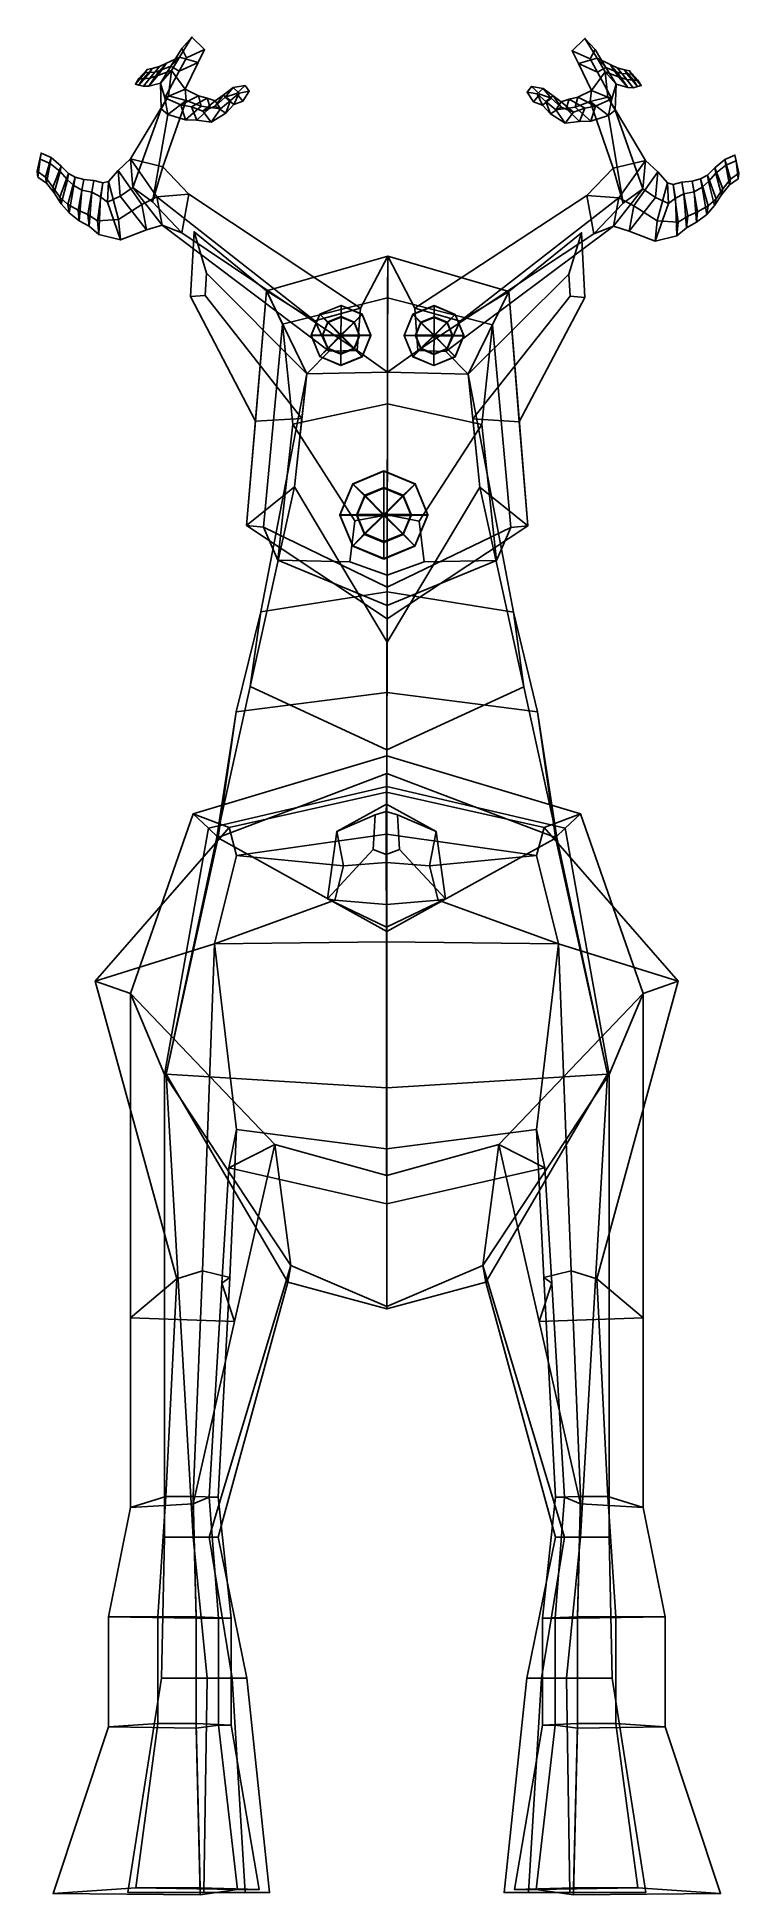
# Model space of a CAD drawing. Extents: x -89 to 89, y -151 to 321.
import ezdxf

# ---------------------------------------------------------------- set-up
doc = ezdxf.new("R2010")
doc.units = 0

msp = doc.modelspace()

# ---------------------------------------------------------------- linework, layer by layer
for points in [[(-52.578835, 315.559235, 165.194916), (-49.454323, 320.61853, 161.096985), (-52.056229, 317.762421, 160.235825), (-54.81488, 313.265045, 163.202072)], [(-54.81488, 313.265045, 163.202072), (-52.056229, 317.762421, 160.235825), (-50.83757, 315.393341, 160.120255), (-52.681908, 312.007538, 162.116974)], [(-47.852501, 314.19809, 164.025726), (-52.681908, 312.007538, 162.116974), (-50.83757, 315.393341, 160.120255), (-46.247757, 317.461182, 161.570526)], [(-52.578835, 315.559235, 165.194916), (-47.852501, 314.19809, 164.025726), (-46.247757, 317.461182, 161.570526), (-49.454323, 320.61853, 161.096985)], [(-49.454323, 320.61853, 161.096985), (-46.247757, 317.461182, 161.570526), (-50.83757, 315.393341, 160.120255), (-52.056229, 317.762421, 160.235825)], [(50.259056, 320.317963, 161.057587), (52.842468, 317.44928, 160.195389), (51.608246, 315.090118, 160.081543), (47.031185, 317.183014, 161.534637)], [(53.347134, 315.245483, 165.154816), (50.259056, 320.317963, 161.057587), (47.031185, 317.183014, 161.534637), (48.612766, 313.913757, 163.989624)], [(48.612766, 313.913757, 163.989624), (47.031185, 317.183014, 161.534637), (51.608246, 315.090118, 160.081543), (53.429085, 311.697266, 162.078018)], [(53.347134, 315.245483, 165.154816), (55.569477, 312.940826, 163.161087), (52.842468, 317.44928, 160.195389), (50.259056, 320.317963, 161.057587)], [(55.569477, 312.940826, 163.161087), (53.429085, 311.697266, 162.078018), (51.608246, 315.090118, 160.081543), (52.842468, 317.44928, 160.195389)], [(-63.809101, 308.693298, 151.391235), (-62.974499, 310.088745, 153.960861), (-60.833206, 312.44516, 153.889771), (-61.345768, 311.566925, 151.634689)], [(-60.183968, 311.625031, 155.338898), (-62.910023, 308.413055, 155.231567), (-63.809101, 308.693298, 151.391235), (-61.345768, 311.566925, 151.634689)], [(-61.885632, 310.022827, 158.020035), (-59.526768, 312.651672, 157.80246), (-60.833206, 312.44516, 153.889771), (-62.974499, 310.088745, 153.960861)], [(-58.873638, 311.748535, 159.129379), (-61.750893, 308.127899, 159.863159), (-62.910023, 308.413055, 155.231567), (-60.183968, 311.625031, 155.338898)], [(-60.147625, 310.215973, 162.54071), (-57.712807, 313.150574, 161.582352), (-59.526768, 312.651672, 157.80246), (-61.885632, 310.022827, 158.020035)], [(-57.73764, 312.10498, 160.813507), (-60.416702, 308.155334, 162.883591), (-61.750893, 308.127899, 159.863159), (-58.873638, 311.748535, 159.129379)], [(-59.526768, 312.651672, 157.80246), (-60.183968, 311.625031, 155.338898), (-61.345768, 311.566925, 151.634689), (-60.833206, 312.44516, 153.889771)], [(-54.81488, 313.265045, 163.202072), (-57.448673, 308.970367, 166.034409), (-60.416702, 308.155334, 162.883591), (-57.73764, 312.10498, 160.813507)], [(-57.448673, 308.970367, 166.034409), (-54.677979, 312.159485, 167.948425), (-58.083767, 310.882629, 165.01384), (-60.416702, 308.155334, 162.883591)], [(-57.712807, 313.150574, 161.582352), (-58.873638, 311.748535, 159.129379), (-60.183968, 311.625031, 155.338898), (-59.526768, 312.651672, 157.80246)], [(-58.083767, 310.882629, 165.01384), (-55.901226, 314.033447, 162.919449), (-57.712807, 313.150574, 161.582352), (-60.147625, 310.215973, 162.54071)], [(-55.901226, 314.033447, 162.919449), (-57.73764, 312.10498, 160.813507), (-58.873638, 311.748535, 159.129379), (-57.712807, 313.150574, 161.582352)], [(-54.677979, 312.159485, 167.948425), (-52.578835, 315.559235, 165.194916), (-55.901226, 314.033447, 162.919449), (-58.083767, 310.882629, 165.01384)], [(-52.578835, 315.559235, 165.194916), (-54.81488, 313.265045, 163.202072), (-57.73764, 312.10498, 160.813507), (-55.901226, 314.033447, 162.919449)], [(-56.367519, 305.239929, 166.107712), (-57.448673, 308.970367, 166.034409), (-54.81488, 313.265045, 163.202072), (-52.681908, 312.007538, 162.116974)], [(-55.390427, 305.698425, 172.472427), (-54.677979, 312.159485, 167.948425), (-57.448673, 308.970367, 166.034409), (-57.228592, 302.418732, 169.626251)], [(-51.206501, 307.37616, 169.158234), (-56.367519, 305.239929, 166.107712), (-52.681908, 312.007538, 162.116974), (-47.852501, 314.19809, 164.025726)], [(-55.390427, 305.698425, 172.472427), (-50.8848, 304.55246, 171.488922), (-51.206501, 307.37616, 169.158234), (-54.677979, 312.159485, 167.948425)], [(-51.206501, 307.37616, 169.158234), (-47.852501, 314.19809, 164.025726), (-52.578835, 315.559235, 165.194916), (-54.677979, 312.159485, 167.948425)], [(51.919472, 307.07962, 169.121841), (55.422276, 311.837341, 167.907928), (53.347134, 315.245483, 165.154816), (48.612766, 313.913757, 163.989624)], [(51.919472, 307.07962, 169.121841), (48.612766, 313.913757, 163.989624), (53.429085, 311.697266, 162.078018), (57.068794, 304.916473, 166.068466)], [(56.090675, 305.379852, 172.433685), (55.422276, 311.837341, 167.907928), (51.919472, 307.07962, 169.121841), (51.578548, 304.260925, 171.453659)], [(55.422276, 311.837341, 167.907928), (58.821674, 310.542175, 164.971344), (56.661003, 313.701874, 162.877411), (53.347134, 315.245483, 165.154816)], [(53.347134, 315.245483, 165.154816), (56.661003, 313.701874, 162.877411), (58.48621, 311.765076, 160.770813), (55.569477, 312.940826, 163.161087)], [(57.068794, 304.916473, 166.068466), (53.429085, 311.697266, 162.078018), (55.569477, 312.940826, 163.161087), (58.173656, 308.635986, 165.993057)], [(56.090675, 305.379852, 172.433685), (57.910053, 302.093933, 169.587402), (58.173656, 308.635986, 165.993057), (55.422276, 311.837341, 167.907928)], [(58.173656, 308.635986, 165.993057), (61.13842, 307.804932, 162.840439), (58.821674, 310.542175, 164.971344), (55.422276, 311.837341, 167.907928)], [(55.569477, 312.940826, 163.161087), (58.48621, 311.765076, 160.770813), (61.13842, 307.804932, 162.840439), (58.173656, 308.635986, 165.993057)], [(58.821674, 310.542175, 164.971344), (60.882797, 309.86441, 162.496979), (58.467678, 312.809479, 161.539276), (56.661003, 313.701874, 162.877411)], [(56.661003, 313.701874, 162.877411), (58.467678, 312.809479, 161.539276), (59.620972, 311.402466, 159.085999), (58.48621, 311.765076, 160.770813)], [(60.882797, 309.86441, 162.496979), (62.622433, 309.661499, 157.975143), (60.280846, 312.300598, 157.758255), (58.467678, 312.809479, 161.539276)], [(58.467678, 312.809479, 161.539276), (60.280846, 312.300598, 157.758255), (60.932941, 311.271484, 155.294617), (59.620972, 311.402466, 159.085999)], [(58.48621, 311.765076, 160.770813), (59.620972, 311.402466, 159.085999), (62.474323, 307.769836, 159.819107), (61.13842, 307.804932, 162.840439)], [(62.622433, 309.661499, 157.975143), (63.714321, 309.721039, 153.915176), (61.588486, 312.086792, 153.844711), (60.280846, 312.300598, 157.758255)], [(60.280846, 312.300598, 157.758255), (61.588486, 312.086792, 153.844711), (62.09676, 311.206757, 151.589615), (60.932941, 311.271484, 155.294617)], [(64.541496, 308.322754, 151.34552), (62.09676, 311.206757, 151.589615), (61.588486, 312.086792, 153.844711), (63.714321, 309.721039, 153.915176)], [(-62.910023, 308.413055, 155.231567), (-61.885632, 310.022827, 158.020035), (-62.974499, 310.088745, 153.960861), (-63.809101, 308.693298, 151.391235)], [(-61.750893, 308.127899, 159.863159), (-60.147625, 310.215973, 162.54071), (-61.885632, 310.022827, 158.020035), (-62.910023, 308.413055, 155.231567)], [(-60.416702, 308.155334, 162.883591), (-58.083767, 310.882629, 165.01384), (-60.147625, 310.215973, 162.54071), (-61.750893, 308.127899, 159.863159)], [(-57.228592, 302.418732, 169.626251), (-57.448673, 308.970367, 166.034409), (-56.367519, 305.239929, 166.107712), (-55.602177, 301.008209, 168.407242)], [(-56.367519, 305.239929, 166.107712), (-51.206501, 307.37616, 169.158234), (-47.755199, 305.6745, 167.696136), (-52.259769, 303.415405, 164.973358)], [(-51.206501, 307.37616, 169.158234), (-50.8848, 304.55246, 171.488922), (-47.139465, 303.076294, 169.648743), (-47.755199, 305.6745, 167.696136)], [(-43.559719, 303.054138, 161.740677), (-41.542686, 305.912262, 164.018616), (-38.988976, 307.799622, 162.097717), (-41.029621, 305.33432, 160.129272)], [(-41.542686, 305.912262, 164.018616), (-39.645752, 304.534088, 164.588745), (-37.450306, 306.406433, 162.735474), (-38.988976, 307.799622, 162.097717)], [(-41.029621, 305.33432, 160.129272), (-38.988976, 307.799622, 162.097717), (-35.969002, 308.310608, 160.337677), (-38.137436, 306.326019, 158.665497)], [(-38.988976, 307.799622, 162.097717), (-37.450306, 306.406433, 162.735474), (-34.895378, 306.874878, 161.114395), (-35.969002, 308.310608, 160.337677)], [(-37.450306, 306.406433, 162.735474), (-38.802254, 303.530884, 160.423752), (-36.51886, 304.375671, 159.209793), (-34.895378, 306.874878, 161.114395)], [(-36.51886, 304.375671, 159.209793), (-38.137436, 306.326019, 158.665497), (-35.969002, 308.310608, 160.337677), (-34.895378, 306.874878, 161.114395)], [(37.219254, 304.166168, 159.184479), (35.6105, 306.672577, 161.089645), (36.693775, 308.100983, 160.311844), (38.850521, 306.105652, 158.638611)], [(39.709309, 307.573029, 162.06987), (36.693775, 308.100983, 160.311844), (35.6105, 306.672577, 161.089645), (38.161388, 306.18985, 162.709045)], [(41.735443, 305.098206, 160.100601), (38.850521, 306.105652, 158.638611), (36.693775, 308.100983, 160.311844), (39.709309, 307.573029, 162.06987)], [(42.249763, 305.672668, 163.989456), (39.709309, 307.573029, 162.06987), (38.161388, 306.18985, 162.709045), (40.343807, 304.30658, 164.561218)], [(44.250126, 302.805817, 161.710907), (41.735443, 305.098206, 160.100601), (39.709309, 307.573029, 162.06987), (42.249763, 305.672668, 163.989456)], [(51.919472, 307.07962, 169.121841), (48.458385, 305.399628, 167.662704), (47.82518, 302.807648, 169.616501), (51.578548, 304.260925, 171.453659)], [(57.068794, 304.916473, 166.068466), (52.95034, 303.117462, 164.937561), (48.458385, 305.399628, 167.662704), (51.919472, 307.07962, 169.121841)], [(57.910053, 302.093933, 169.587402), (56.275646, 300.694366, 168.36998), (57.068794, 304.916473, 166.068466), (58.173656, 308.635986, 165.993057)], [(61.13842, 307.804932, 162.840439), (62.474323, 307.769836, 159.819107), (60.882797, 309.86441, 162.496979), (58.821674, 310.542175, 164.971344)], [(59.620972, 311.402466, 159.085999), (60.932941, 311.271484, 155.294617), (63.638195, 308.048065, 155.186569), (62.474323, 307.769836, 159.819107)], [(62.474323, 307.769836, 159.819107), (63.638195, 308.048065, 155.186569), (62.622433, 309.661499, 157.975143), (60.882797, 309.86441, 162.496979)], [(60.932941, 311.271484, 155.294617), (62.09676, 311.206757, 151.589615), (64.541496, 308.322754, 151.34552), (63.638195, 308.048065, 155.186569)], [(63.638195, 308.048065, 155.186569), (64.541496, 308.322754, 151.34552), (63.714321, 309.721039, 153.915176), (62.622433, 309.661499, 157.975143)], [(-65.030396, 289.674286, 183.708664), (-56.829594, 287.664795, 185.447632), (-50.8848, 304.55246, 171.488922), (-55.390427, 305.698425, 172.472427)], [(-64.426659, 282.445557, 180.589401), (-65.030396, 289.674286, 183.708664), (-55.390427, 305.698425, 172.472427), (-57.228592, 302.418732, 169.626251)], [(-64.426659, 282.445557, 180.589401), (-57.228592, 302.418732, 169.626251), (-55.602177, 301.008209, 168.407242), (-59.443176, 278.754913, 180.513336)], [(-59.443176, 278.754913, 180.513336), (-55.602177, 301.008209, 168.407242), (-50.8848, 304.55246, 171.488922), (-56.829594, 287.664795, 185.447632)], [(-55.602177, 301.008209, 168.407242), (-56.367519, 305.239929, 166.107712), (-52.259769, 303.415405, 164.973358), (-51.117065, 299.601807, 166.820999)], [(-50.8848, 304.55246, 171.488922), (-55.602177, 301.008209, 168.407242), (-51.117065, 299.601807, 166.820999), (-47.139465, 303.076294, 169.648743)], [(-52.259769, 303.415405, 164.973358), (-47.755199, 305.6745, 167.696136), (-45.583359, 305.131348, 166.570511), (-49.536133, 302.904541, 164.122971)], [(-51.117065, 299.601807, 166.820999), (-52.259769, 303.415405, 164.973358), (-49.536133, 302.904541, 164.122971), (-48.240219, 299.498474, 165.64711)], [(-47.139465, 303.076294, 169.648743), (-51.117065, 299.601807, 166.820999), (-48.240219, 299.498474, 165.64711), (-44.834003, 302.779755, 168.235428)], [(-49.536133, 302.904541, 164.122971), (-45.583359, 305.131348, 166.570511), (-43.564384, 304.442108, 165.580505), (-46.652996, 301.82608, 163.313858)], [(-48.240219, 299.498474, 165.64711), (-49.536133, 302.904541, 164.122971), (-46.652996, 301.82608, 163.313858), (-44.597202, 299.053223, 164.168045)], [(-44.834003, 302.779755, 168.235428), (-48.240219, 299.498474, 165.64711), (-44.597202, 299.053223, 164.168045), (-42.21994, 302.424286, 166.72229)], [(-47.755199, 305.6745, 167.696136), (-47.139465, 303.076294, 169.648743), (-44.834003, 302.779755, 168.235428), (-45.583359, 305.131348, 166.570511)], [(-46.652996, 301.82608, 163.313858), (-43.564384, 304.442108, 165.580505), (-41.542686, 305.912262, 164.018616), (-43.559719, 303.054138, 161.740677)], [(-44.597202, 299.053223, 164.168045), (-46.652996, 301.82608, 163.313858), (-43.559719, 303.054138, 161.740677), (-40.864483, 301.332092, 161.882584)], [(-45.583359, 305.131348, 166.570511), (-44.834003, 302.779755, 168.235428), (-42.21994, 302.424286, 166.72229), (-43.564384, 304.442108, 165.580505)], [(-42.21994, 302.424286, 166.72229), (-44.597202, 299.053223, 164.168045), (-40.864483, 301.332092, 161.882584), (-39.645752, 304.534088, 164.588745)], [(-43.564384, 304.442108, 165.580505), (-42.21994, 302.424286, 166.72229), (-39.645752, 304.534088, 164.588745), (-41.542686, 305.912262, 164.018616)], [(-40.864483, 301.332092, 161.882584), (-43.559719, 303.054138, 161.740677), (-41.029621, 305.33432, 160.129272), (-38.802254, 303.530884, 160.423752)], [(-38.802254, 303.530884, 160.423752), (-41.029621, 305.33432, 160.129272), (-38.137436, 306.326019, 158.665497), (-36.51886, 304.375671, 159.209793)], [(-39.645752, 304.534088, 164.588745), (-40.864483, 301.332092, 161.882584), (-38.802254, 303.530884, 160.423752), (-37.450306, 306.406433, 162.735474)], [(38.161388, 306.18985, 162.709045), (35.6105, 306.672577, 161.089645), (37.219254, 304.166168, 159.184479), (39.496536, 303.309052, 160.397095)], [(39.496536, 303.309052, 160.397095), (37.219254, 304.166168, 159.184479), (38.850521, 306.105652, 158.638611), (41.735443, 305.098206, 160.100601)], [(40.343807, 304.30658, 164.561218), (38.161388, 306.18985, 162.709045), (39.496536, 303.309052, 160.397095), (41.544071, 301.100677, 161.855072)], [(41.544071, 301.100677, 161.855072), (39.496536, 303.309052, 160.397095), (41.735443, 305.098206, 160.100601), (44.250126, 302.805817, 161.710907)], [(44.261185, 304.192413, 165.550323), (42.249763, 305.672668, 163.989456), (40.343807, 304.30658, 164.561218), (42.903439, 302.184143, 166.693573)], [(42.903439, 302.184143, 166.693573), (40.343807, 304.30658, 164.561218), (41.544071, 301.100677, 161.855072), (45.261261, 298.80307, 164.138672)], [(45.261261, 298.80307, 164.138672), (41.544071, 301.100677, 161.855072), (44.250126, 302.805817, 161.710907), (47.334721, 301.561615, 163.282333)], [(47.334721, 301.561615, 163.282333), (44.250126, 302.805817, 161.710907), (42.249763, 305.672668, 163.989456), (44.261185, 304.192413, 165.550323)], [(46.283855, 304.869476, 166.538757), (44.261185, 304.192413, 165.550323), (42.903439, 302.184143, 166.693573), (45.518761, 302.524475, 168.204849)], [(45.518761, 302.524475, 168.204849), (42.903439, 302.184143, 166.693573), (45.261261, 298.80307, 164.138672), (48.906101, 299.22757, 165.615204)], [(50.224064, 302.622681, 164.089172), (47.334721, 301.561615, 163.282333), (44.261185, 304.192413, 165.550323), (46.283855, 304.869476, 166.538757)], [(48.906101, 299.22757, 165.615204), (45.261261, 298.80307, 164.138672), (47.334721, 301.561615, 163.282333), (50.224064, 302.622681, 164.089172)], [(48.458385, 305.399628, 167.662704), (46.283855, 304.869476, 166.538757), (45.518761, 302.524475, 168.204849), (47.82518, 302.807648, 169.616501)], [(47.82518, 302.807648, 169.616501), (45.518761, 302.524475, 168.204849), (48.906101, 299.22757, 165.615204), (51.782856, 299.314728, 166.78717)], [(52.95034, 303.117462, 164.937561), (50.224064, 302.622681, 164.089172), (46.283855, 304.869476, 166.538757), (48.458385, 305.399628, 167.662704)], [(51.578548, 304.260925, 171.453659), (47.82518, 302.807648, 169.616501), (51.782856, 299.314728, 166.78717), (56.275646, 300.694366, 168.36998)], [(51.782856, 299.314728, 166.78717), (48.906101, 299.22757, 165.615204), (50.224064, 302.622681, 164.089172), (52.95034, 303.117462, 164.937561)], [(65.627106, 289.324036, 183.66951), (56.090675, 305.379852, 172.433685), (51.578548, 304.260925, 171.453659), (57.413879, 287.361176, 185.414047)], [(59.979404, 278.449951, 180.481262), (57.413879, 287.361176, 185.414047), (51.578548, 304.260925, 171.453659), (56.275646, 300.694366, 168.36998)], [(56.275646, 300.694366, 168.36998), (51.782856, 299.314728, 166.78717), (52.95034, 303.117462, 164.937561), (57.068794, 304.916473, 166.068466)], [(64.983475, 282.109528, 180.553314), (57.910053, 302.093933, 169.587402), (56.090675, 305.379852, 172.433685), (65.627106, 289.324036, 183.66951)], [(64.983475, 282.109528, 180.553314), (59.979404, 278.449951, 180.481262), (56.275646, 300.694366, 168.36998), (57.910053, 302.093933, 169.587402)], [(-88.72921, 286.576263, 157.649155), (-87.727791, 291.159851, 157.286102), (-88.000633, 289.647186, 155.003967), (-88.547554, 285.069702, 155.075562)], [(-86.63237, 285.02887, 160.738403), (-85.151306, 290.043121, 160.717484), (-87.727791, 291.159851, 157.286102), (-88.72921, 286.576263, 157.649155)], [(-85.426353, 288.54364, 158.067795), (-86.38575, 283.519196, 157.792557), (-88.547554, 285.069702, 155.075562), (-88.000633, 289.647186, 155.003967)], [(-85.151306, 290.043121, 160.717484), (-85.426353, 288.54364, 158.067795), (-88.000633, 289.647186, 155.003967), (-87.727791, 291.159851, 157.286102)], [(-84.74025, 282.497192, 164.409348), (-82.641449, 287.889801, 164.919449), (-85.151306, 290.043121, 160.717484), (-86.63237, 285.02887, 160.738403)], [(-82.881332, 286.473297, 161.841919), (-84.38224, 281.042358, 161.039413), (-86.38575, 283.519196, 157.792557), (-85.426353, 288.54364, 158.067795)], [(-82.641449, 287.889801, 164.919449), (-82.881332, 286.473297, 161.841919), (-85.426353, 288.54364, 158.067795), (-85.151306, 290.043121, 160.717484)], [(-83.002647, 279.948334, 167.966888), (-80.768929, 285.987671, 168.411423), (-82.641449, 287.889801, 164.919449), (-84.74025, 282.497192, 164.409348)], [(-80.768929, 285.987671, 168.411423), (-81.053062, 284.356903, 165.020096), (-82.881332, 286.473297, 161.841919), (-82.641449, 287.889801, 164.919449)], [(-58.329029, 280.076691, 190.416092), (-65.030396, 289.674286, 183.708664), (-68.218842, 286.749573, 182.323441), (-62.173672, 278.123352, 188.363007)], [(-65.030396, 289.674286, 183.708664), (-64.426659, 282.445557, 180.589401), (-67.670708, 280.24176, 179.521393), (-68.218842, 286.749573, 182.323441)], [(-58.329029, 280.076691, 190.416092), (-50.222656, 280.701721, 190.817795), (-56.829594, 287.664795, 185.447632), (-65.030396, 289.674286, 183.708664)], [(58.867928, 279.775391, 190.38414), (65.627106, 289.324036, 183.66951), (57.413879, 287.361176, 185.414047), (50.76495, 280.441376, 190.790085)], [(58.867928, 279.775391, 190.38414), (62.702698, 277.805267, 188.329666), (68.799294, 286.386963, 182.283539), (65.627106, 289.324036, 183.66951)], [(65.627106, 289.324036, 183.66951), (68.799294, 286.386963, 182.283539), (68.215591, 279.892456, 179.484329), (64.983475, 282.109528, 180.553314)], [(85.304939, 282.056091, 164.36203), (87.213493, 284.572876, 160.688812), (85.762001, 289.584991, 160.666245), (83.237251, 287.449127, 164.870728)], [(83.237251, 287.449127, 164.870728), (85.762001, 289.584991, 160.666245), (86.029518, 288.087036, 158.017136), (83.470398, 286.034149, 161.793762)], [(83.470398, 286.034149, 161.793762), (86.029518, 288.087036, 158.017136), (86.959557, 283.067596, 157.743851), (84.940231, 280.606079, 160.993011)], [(87.213493, 284.572876, 160.688812), (89.320915, 286.10611, 157.597595), (88.346931, 290.68573, 157.232773), (85.762001, 289.584991, 160.666245)], [(85.762001, 289.584991, 160.666245), (88.346931, 290.68573, 157.232773), (88.611931, 289.174713, 154.951248), (86.029518, 288.087036, 158.017136)], [(86.029518, 288.087036, 158.017136), (88.611931, 289.174713, 154.951248), (89.131714, 284.60376, 155.024887), (86.959557, 283.067596, 157.743851)], [(89.320915, 286.10611, 157.597595), (89.131714, 284.60376, 155.024887), (88.611931, 289.174713, 154.951248), (88.346931, 290.68573, 157.232773)], [(-86.38575, 283.519196, 157.792557), (-86.63237, 285.02887, 160.738403), (-88.72921, 286.576263, 157.649155), (-88.547554, 285.069702, 155.075562)], [(-84.38224, 281.042358, 161.039413), (-84.74025, 282.497192, 164.409348), (-86.63237, 285.02887, 160.738403), (-86.38575, 283.519196, 157.792557)], [(-81.053062, 284.356903, 165.020096), (-82.626167, 278.281586, 164.242462), (-84.38224, 281.042358, 161.039413), (-82.881332, 286.473297, 161.841919)], [(-80.970772, 278.148468, 171.218933), (-79.060997, 285.059387, 171.058777), (-80.768929, 285.987671, 168.411423), (-83.002647, 279.948334, 167.966888)], [(-79.450218, 282.940552, 167.46109), (-80.649712, 276.021942, 167.205612), (-82.626167, 278.281586, 164.242462), (-81.053062, 284.356903, 165.020096)], [(-79.060997, 285.059387, 171.058777), (-79.450218, 282.940552, 167.46109), (-81.053062, 284.356903, 165.020096), (-80.768929, 285.987671, 168.411423)], [(-78.337883, 276.657898, 174.77124), (-76.928848, 284.450226, 173.882416), (-79.060997, 285.059387, 171.058777), (-80.970772, 278.148468, 171.218933)], [(-76.928848, 284.450226, 173.882416), (-77.401283, 281.757843, 170.108704), (-79.450218, 282.940552, 167.46109), (-79.060997, 285.059387, 171.058777)], [(-75.891518, 275.540009, 177.887329), (-74.325867, 284.197998, 176.899719), (-76.928848, 284.450226, 173.882416), (-78.337883, 276.657898, 174.77124)], [(-74.325867, 284.197998, 176.899719), (-74.85083, 281.206543, 172.706696), (-77.401283, 281.757843, 170.108704), (-76.928848, 284.450226, 173.882416)], [(-73.398621, 273.977081, 181.397995), (-72.087601, 283.612701, 179.913422), (-74.325867, 284.197998, 176.899719), (-75.891518, 275.540009, 177.887329)], [(-72.087601, 283.612701, 179.913422), (-72.675049, 280.102753, 175.393356), (-74.85083, 281.206543, 172.706696), (-74.325867, 284.197998, 176.899719)], [(-68.124374, 274.276947, 185.932877), (-70.674255, 283.961761, 181.557922), (-72.087601, 283.612701, 179.913422), (-73.398621, 273.977081, 181.397995)], [(-70.674255, 283.961761, 181.557922), (-70.921997, 278.701263, 177.930908), (-72.675049, 280.102753, 175.393356), (-72.087601, 283.612701, 179.913422)], [(-68.218842, 286.749573, 182.323441), (-67.670708, 280.24176, 179.521393), (-70.921997, 278.701263, 177.930908), (-70.674255, 283.961761, 181.557922)], [(-62.173672, 278.123352, 188.363007), (-68.218842, 286.749573, 182.323441), (-70.674255, 283.961761, 181.557922), (-68.124374, 274.276947, 185.932877)], [(-50.222656, 280.701721, 190.817795), (-52.016289, 270.926941, 184.702454), (-59.443176, 278.754913, 180.513336), (-56.829594, 287.664795, 185.447632)], [(50.76495, 280.441376, 190.790085), (57.413879, 287.361176, 185.414047), (59.979404, 278.449951, 180.481262), (52.508068, 270.669678, 184.676605)], [(62.702698, 277.805267, 188.329666), (68.63343, 273.934906, 185.897812), (71.239113, 283.59079, 181.517746), (68.799294, 286.386963, 182.283539)], [(68.799294, 286.386963, 182.283539), (71.239113, 283.59079, 181.517746), (71.458984, 278.337921, 177.892715), (68.215591, 279.892456, 179.484329)], [(68.63343, 273.934906, 185.897812), (73.907997, 273.609253, 181.360367), (72.651268, 283.234985, 179.872604), (71.239113, 283.59079, 181.517746)], [(71.239113, 283.59079, 181.517746), (72.651268, 283.234985, 179.872604), (73.221046, 279.728027, 175.353683), (71.458984, 278.337921, 177.892715)], [(73.907997, 273.609253, 181.360367), (76.41095, 275.157013, 177.847794), (74.894325, 283.807617, 176.857407), (72.651268, 283.234985, 179.872604)], [(72.651268, 283.234985, 179.872604), (74.894325, 283.807617, 176.857407), (75.404305, 280.818817, 172.665375), (73.221046, 279.728027, 175.353683)], [(76.41095, 275.157013, 177.847794), (78.864868, 276.260559, 174.729996), (77.500214, 284.045868, 173.838531), (74.894325, 283.807617, 176.857407)], [(74.894325, 283.807617, 176.857407), (77.500214, 284.045868, 173.838531), (77.959099, 281.355988, 170.065765), (75.404305, 280.818817, 172.665375)], [(78.864868, 276.260559, 174.729996), (81.507652, 277.735077, 171.175659), (79.637245, 284.642761, 171.013428), (77.500214, 284.045868, 173.838531)], [(77.500214, 284.045868, 173.838531), (79.637245, 284.642761, 171.013428), (80.01606, 282.525909, 167.416504), (77.959099, 281.355988, 170.065765)], [(81.507652, 277.735077, 171.175659), (83.55114, 279.521149, 167.921707), (81.351868, 285.560425, 168.36467), (79.637245, 284.642761, 171.013428)], [(79.637245, 284.642761, 171.013428), (81.351868, 285.560425, 168.36467), (81.628235, 283.931305, 164.973969), (80.01606, 282.525909, 167.416504)], [(80.01606, 282.525909, 167.416504), (81.628235, 283.931305, 164.973969), (83.167007, 277.85965, 164.198273), (81.176575, 275.614349, 167.163467)], [(83.55114, 279.521149, 167.921707), (85.304939, 282.056091, 164.36203), (83.237251, 287.449127, 164.870728), (81.351868, 285.560425, 168.36467)], [(81.351868, 285.560425, 168.36467), (83.237251, 287.449127, 164.870728), (83.470398, 286.034149, 161.793762), (81.628235, 283.931305, 164.973969)], [(81.628235, 283.931305, 164.973969), (83.470398, 286.034149, 161.793762), (84.940231, 280.606079, 160.993011), (83.167007, 277.85965, 164.198273)], [(84.940231, 280.606079, 160.993011), (86.959557, 283.067596, 157.743851), (87.213493, 284.572876, 160.688812), (85.304939, 282.056091, 164.36203)], [(86.959557, 283.067596, 157.743851), (89.131714, 284.60376, 155.024887), (89.320915, 286.10611, 157.597595), (87.213493, 284.572876, 160.688812)], [(-82.626167, 278.281586, 164.242462), (-83.002647, 279.948334, 167.966888), (-84.74025, 282.497192, 164.409348), (-84.38224, 281.042358, 161.039413)], [(-80.649712, 276.021942, 167.205612), (-80.970772, 278.148468, 171.218933), (-83.002647, 279.948334, 167.966888), (-82.626167, 278.281586, 164.242462)], [(-77.401283, 281.757843, 170.108704), (-78.054375, 273.987183, 170.483551), (-80.649712, 276.021942, 167.205612), (-79.450218, 282.940552, 167.46109)], [(-74.85083, 281.206543, 172.706696), (-75.576515, 272.572662, 173.123215), (-78.054375, 273.987183, 170.483551), (-77.401283, 281.757843, 170.108704)], [(-72.675049, 280.102753, 175.393356), (-73.074211, 270.508057, 176.213715), (-75.576515, 272.572662, 173.123215), (-74.85083, 281.206543, 172.706696)], [(-70.921997, 278.701263, 177.930908), (-67.59137, 269.10849, 181.329071), (-73.074211, 270.508057, 176.213715), (-72.675049, 280.102753, 175.393356)], [(-67.670708, 280.24176, 179.521393), (-60.980515, 271.657379, 184.327469), (-67.59137, 269.10849, 181.329071), (-70.921997, 278.701263, 177.930908)], [(-64.426659, 282.445557, 180.589401), (-57.007404, 272.89505, 185.926865), (-60.980515, 271.657379, 184.327469), (-67.670708, 280.24176, 179.521393)], [(-57.007404, 272.89505, 185.926865), (-64.426659, 282.445557, 180.589401), (-59.443176, 278.754913, 180.513336), (-52.016289, 270.926941, 184.702454)], [(-57.007404, 272.89505, 185.926865), (-58.329029, 280.076691, 190.416092), (-62.173672, 278.123352, 188.363007), (-60.980515, 271.657379, 184.327469)], [(-58.329029, 280.076691, 190.416092), (-18.24991, 248.562119, 206.808167), (-6.712214, 251.803436, 206.900864), (-50.222656, 280.701721, 190.817795)], [(-18.24991, 248.562119, 206.808167), (-58.329029, 280.076691, 190.416092), (-57.007404, 272.89505, 185.926865), (-14.67393, 240.870224, 199.302902)], [(-6.712214, 251.803436, 206.900864), (-7.556088, 241.030151, 196.368317), (-52.016289, 270.926941, 184.702454), (-50.222656, 280.701721, 190.817795)], [(7.09971, 251.772583, 206.898117), (50.76495, 280.441376, 190.790085), (52.508068, 270.669678, 184.676605), (7.897218, 240.997772, 196.365631)], [(7.09971, 251.772583, 206.898117), (18.62212, 248.481323, 206.801102), (58.867928, 279.775391, 190.38414), (50.76495, 280.441376, 190.790085)], [(18.62212, 248.481323, 206.801102), (15.013423, 240.808105, 199.29776), (57.509144, 272.610504, 185.897919), (58.867928, 279.775391, 190.38414)], [(57.509144, 272.610504, 185.897919), (52.508068, 270.669678, 184.676605), (59.979404, 278.449951, 180.481262), (64.983475, 282.109528, 180.553314)], [(64.983475, 282.109528, 180.553314), (68.215591, 279.892456, 179.484329), (61.47625, 271.35495, 184.296951), (57.509144, 272.610504, 185.897919)], [(57.509144, 272.610504, 185.897919), (61.47625, 271.35495, 184.296951), (62.702698, 277.805267, 188.329666), (58.867928, 279.775391, 190.38414)], [(68.215591, 279.892456, 179.484329), (71.458984, 278.337921, 177.892715), (68.074707, 268.777588, 181.296204), (61.47625, 271.35495, 184.296951)], [(71.458984, 278.337921, 177.892715), (73.221046, 279.728027, 175.353683), (73.567101, 270.148132, 176.177673), (68.074707, 268.777588, 181.296204)], [(73.221046, 279.728027, 175.353683), (75.404305, 280.818817, 172.665375), (76.081863, 272.196747, 173.085114), (73.567101, 270.148132, 176.177673)], [(75.404305, 280.818817, 172.665375), (77.959099, 281.355988, 170.065765), (78.568581, 273.596375, 170.443619), (76.081863, 272.196747, 173.085114)], [(77.959099, 281.355988, 170.065765), (80.01606, 282.525909, 167.416504), (81.176575, 275.614349, 167.163467), (78.568581, 273.596375, 170.443619)], [(81.176575, 275.614349, 167.163467), (83.167007, 277.85965, 164.198273), (83.55114, 279.521149, 167.921707), (81.507652, 277.735077, 171.175659)], [(83.167007, 277.85965, 164.198273), (84.940231, 280.606079, 160.993011), (85.304939, 282.056091, 164.36203), (83.55114, 279.521149, 167.921707)], [(-78.054375, 273.987183, 170.483551), (-78.337883, 276.657898, 174.77124), (-80.970772, 278.148468, 171.218933), (-80.649712, 276.021942, 167.205612)], [(-75.576515, 272.572662, 173.123215), (-75.891518, 275.540009, 177.887329), (-78.337883, 276.657898, 174.77124), (-78.054375, 273.987183, 170.483551)], [(-73.074211, 270.508057, 176.213715), (-73.398621, 273.977081, 181.397995), (-75.891518, 275.540009, 177.887329), (-75.576515, 272.572662, 173.123215)], [(-67.59137, 269.10849, 181.329071), (-68.124374, 274.276947, 185.932877), (-73.398621, 273.977081, 181.397995), (-73.074211, 270.508057, 176.213715)], [(-60.980515, 271.657379, 184.327469), (-62.173672, 278.123352, 188.363007), (-68.124374, 274.276947, 185.932877), (-67.59137, 269.10849, 181.329071)], [(61.47625, 271.35495, 184.296951), (68.074707, 268.777588, 181.296204), (68.63343, 273.934906, 185.897812), (62.702698, 277.805267, 188.329666)], [(68.074707, 268.777588, 181.296204), (73.567101, 270.148132, 176.177673), (73.907997, 273.609253, 181.360367), (68.63343, 273.934906, 185.897812)], [(73.567101, 270.148132, 176.177673), (76.081863, 272.196747, 173.085114), (76.41095, 275.157013, 177.847794), (73.907997, 273.609253, 181.360367)], [(76.081863, 272.196747, 173.085114), (78.568581, 273.596375, 170.443619), (78.864868, 276.260559, 174.729996), (76.41095, 275.157013, 177.847794)], [(78.568581, 273.596375, 170.443619), (81.176575, 275.614349, 167.163467), (81.507652, 277.735077, 171.175659), (78.864868, 276.260559, 174.729996)], [(-14.67393, 240.870224, 199.302902), (-57.007404, 272.89505, 185.926865), (-52.016289, 270.926941, 184.702454), (-7.556088, 241.030151, 196.368317)], [(-48.92466, 271.171539, 199.18132), (-45.722515, 260.669952, 194.030853), (-46.112789, 255.042694, 193.974091), (-49.822807, 254.7397, 198.995392)], [(-49.822807, 254.7397, 198.995392), (-33.358509, 223.057709, 216.257721), (-30.547281, 256.166626, 216.596375), (-48.92466, 271.171539, 199.18132)], [(-45.722515, 260.669952, 194.030853), (-48.92466, 271.171539, 199.18132), (-30.547281, 256.166626, 216.596375), (-20.327011, 235.11969, 196.834991)], [(15.013423, 240.808105, 199.29776), (7.897218, 240.997772, 196.365631), (52.508068, 270.669678, 184.676605), (57.509144, 272.610504, 185.897919)], [(46.157459, 260.455017, 194.010559), (20.641865, 235.037033, 196.828415), (30.951923, 256.02597, 216.583435), (49.411549, 270.928955, 199.156876)], [(50.226639, 254.512985, 198.974777), (49.411549, 270.928955, 199.156876), (30.951923, 256.02597, 216.583435), (33.6189, 222.932938, 216.248657)], [(49.411549, 270.928955, 199.156876), (50.226639, 254.512985, 198.974777), (46.519901, 254.832458, 193.954941), (46.157459, 260.455017, 194.010559)], [(-18.24991, 248.562119, 206.808167), (-30.547281, 256.166626, 216.596375), (0.224236, 265.029144, 216.843307), (-6.712214, 251.803436, 206.900864)], [(-30.547281, 256.166626, 216.596375), (-26.49415, 247.701859, 240.295471), (0.19398, 254.370483, 240.374619), (0.224236, 265.029144, 216.843307)], [(-7.556088, 241.030151, 196.368317), (-6.712214, 251.803436, 206.900864), (0.224236, 265.029144, 216.843307), (0.159488, 235.552734, 189.112534)], [(7.897218, 240.997772, 196.365631), (0.159488, 235.552734, 189.112534), (0.224236, 265.029144, 216.843307), (7.09971, 251.772583, 206.898117)], [(30.951923, 256.02597, 216.583435), (0.224236, 265.029144, 216.843307), (0.19398, 254.370483, 240.374619), (26.851463, 247.585297, 240.285309)], [(18.62212, 248.481323, 206.801102), (7.09971, 251.772583, 206.898117), (0.224236, 265.029144, 216.843307), (30.951923, 256.02597, 216.583435)], [(-46.112789, 255.042694, 193.974091), (-45.722515, 260.669952, 194.030853), (-20.327011, 235.11969, 196.834991), (-21.553038, 223.783386, 196.745865)], [(46.519901, 254.832458, 193.954941), (21.820717, 223.702301, 196.739944), (20.641865, 235.037033, 196.828415), (46.157459, 260.455017, 194.010559)], [(-49.822807, 254.7397, 198.995392), (-46.112789, 255.042694, 193.974091), (-21.553038, 223.783386, 196.745865), (-33.358509, 223.057709, 216.257721)], [(-30.547281, 256.166626, 216.596375), (-35.594734, 196.599731, 215.983566), (-31.272024, 196.151733, 239.640945), (-26.49415, 247.701859, 240.295471)], [(-14.67393, 240.870224, 199.302902), (-20.327011, 235.11969, 196.834991), (-30.547281, 256.166626, 216.596375), (-18.24991, 248.562119, 206.808167)], [(15.013423, 240.808105, 199.29776), (18.62212, 248.481323, 206.801102), (30.951923, 256.02597, 216.583435), (20.641865, 235.037033, 196.828415)], [(50.226639, 254.512985, 198.974777), (33.6189, 222.932938, 216.248657), (21.820717, 223.702301, 196.739944), (46.519901, 254.832458, 193.954941)], [(30.951923, 256.02597, 216.583435), (26.851463, 247.585297, 240.285309), (31.434366, 196.057449, 239.635513), (35.761612, 196.492294, 215.977371)], [(0.19398, 254.370483, 240.374619), (-26.49415, 247.701859, 240.295471), (-23.885765, 222.34462, 268.879456), (0.132726, 227.479858, 269.085236)], [(-19.235403, 244.856674, 253.487503), (-16.998417, 250.221497, 253.554672), (-16.997444, 250.28334, 248.622711), (-19.234493, 244.91861, 248.555573)], [(-16.333418, 244.800293, 257.477051), (-14.9509, 248.11586, 257.518555), (-16.998417, 250.221497, 253.554672), (-19.235403, 244.856674, 253.487503)], [(-19.234493, 244.91861, 248.555573), (-16.997444, 250.28334, 248.622711), (-14.948418, 248.277893, 244.606445), (-16.331036, 244.962524, 244.564972)], [(-16.998417, 250.221497, 253.554672), (-11.619792, 252.433685, 253.581558), (-11.618793, 252.495468, 248.649567), (-16.997444, 250.28334, 248.622711)], [(-14.9509, 248.11586, 257.518555), (-11.62684, 249.483109, 257.535187), (-11.619792, 252.433685, 253.581558), (-16.998417, 250.221497, 253.554672)], [(-14.948418, 248.277893, 244.606445), (-16.997444, 250.28334, 248.622711), (-11.618793, 252.495468, 248.649567), (-11.624314, 249.645096, 244.623077)], [(-8.308621, 248.101273, 257.517273), (-6.250793, 250.197662, 253.552551), (-11.619792, 252.433685, 253.581558), (-11.62684, 249.483109, 257.535187)], [(-8.306138, 248.263336, 244.605179), (-11.624314, 249.645096, 244.623077), (-11.618793, 252.495468, 248.649567), (-6.249821, 250.259491, 248.620605)], [(-6.250793, 250.197662, 253.552551), (-6.249821, 250.259491, 248.620605), (-11.618793, 252.495468, 248.649567), (-11.619792, 252.433685, 253.581558)], [(-6.940018, 244.78009, 257.475311), (-4.036561, 244.823959, 253.484711), (-6.250793, 250.197662, 253.552551), (-8.308621, 248.101273, 257.517273)], [(-4.035652, 244.885941, 248.55278), (-6.937637, 244.942291, 244.563232), (-8.306138, 248.263336, 244.605179), (-6.249821, 250.259491, 248.620605)], [(-4.036561, 244.823959, 253.484711), (-4.035652, 244.885941, 248.55278), (-6.249821, 250.259491, 248.620605), (-6.250793, 250.197662, 253.552551)], [(0.19398, 254.370483, 240.374619), (0.132726, 227.479858, 269.085236), (24.131779, 222.255219, 268.872955), (26.851463, 247.585297, 240.285309)], [(4.377185, 244.805878, 253.483154), (6.615076, 250.169113, 253.550018), (6.616049, 250.230957, 248.618073), (4.378094, 244.867844, 248.551224)], [(7.27917, 244.749481, 257.472687), (8.662245, 248.064056, 257.514008), (6.615076, 250.169113, 253.550018), (4.377185, 244.805878, 253.483154)], [(4.378094, 244.867844, 248.551224), (6.616049, 250.230957, 248.618073), (8.664728, 248.226105, 244.601913), (7.281551, 244.911728, 244.560623)], [(6.615076, 250.169113, 253.550018), (11.994088, 252.380585, 253.576782), (11.995088, 252.442413, 248.644791), (6.616049, 250.230957, 248.618073)], [(8.662245, 248.064056, 257.514008), (11.986541, 249.430923, 257.530579), (11.994088, 252.380585, 253.576782), (6.615076, 250.169113, 253.550018)], [(8.664728, 248.226105, 244.601913), (6.616049, 250.230957, 248.618073), (11.995088, 252.442413, 248.644791), (11.989066, 249.592896, 244.618454)], [(15.304524, 248.049469, 257.512756), (17.3627, 250.145248, 253.547897), (11.994088, 252.380585, 253.576782), (11.986541, 249.430923, 257.530579)], [(15.307007, 248.211548, 244.600632), (11.989066, 249.592896, 244.618454), (11.995088, 252.442413, 248.644791), (17.363672, 250.207092, 248.615952)], [(17.3627, 250.145248, 253.547897), (17.363672, 250.207092, 248.615952), (11.995088, 252.442413, 248.644791), (11.994088, 252.380585, 253.576782)], [(16.672569, 244.729279, 257.470947), (19.576025, 244.773163, 253.480362), (17.3627, 250.145248, 253.547897), (15.304524, 248.049469, 257.512756)], [(19.576935, 244.835129, 248.548431), (16.674952, 244.891525, 244.558884), (15.307007, 248.211548, 244.600632), (17.363672, 250.207092, 248.615952)], [(19.576025, 244.773163, 253.480362), (19.576935, 244.835129, 248.548431), (17.363672, 250.207092, 248.615952), (17.3627, 250.145248, 253.547897)], [(-27.700369, 187.745438, 272.511627), (-23.885765, 222.34462, 268.879456), (-26.49415, 247.701859, 240.295471), (-31.272024, 196.151733, 239.640945)], [(-11.637, 244.771057, 259.000244), (-14.9509, 248.11586, 257.518555), (-16.333418, 244.800293, 257.477051)], [(-16.331036, 244.962524, 244.564972), (-14.948418, 248.277893, 244.606445), (-11.634057, 244.971588, 243.040039)], [(-11.637, 244.771057, 259.000244), (-11.62684, 249.483109, 257.535187), (-14.9509, 248.11586, 257.518555)], [(-11.634057, 244.971588, 243.040039), (-14.948418, 248.277893, 244.606445), (-11.624314, 249.645096, 244.623077)], [(-11.637, 244.771057, 259.000244), (-8.308621, 248.101273, 257.517273), (-11.62684, 249.483109, 257.535187)], [(-11.637, 244.771057, 259.000244), (-6.940018, 244.78009, 257.475311), (-8.308621, 248.101273, 257.517273)], [(-11.634057, 244.971588, 243.040039), (-11.624314, 249.645096, 244.623077), (-8.306138, 248.263336, 244.605179)], [(-6.937637, 244.942291, 244.563232), (-11.634057, 244.971588, 243.040039), (-8.306138, 248.263336, 244.605179)], [(11.97559, 244.720215, 258.995911), (8.662245, 248.064056, 257.514008), (7.27917, 244.749481, 257.472687)], [(7.281551, 244.911728, 244.560623), (8.664728, 248.226105, 244.601913), (11.978533, 244.920746, 243.03569)], [(11.97559, 244.720215, 258.995911), (11.986541, 249.430923, 257.530579), (8.662245, 248.064056, 257.514008)], [(11.978533, 244.920746, 243.03569), (8.664728, 248.226105, 244.601913), (11.989066, 249.592896, 244.618454)], [(11.97559, 244.720215, 258.995911), (15.304524, 248.049469, 257.512756), (11.986541, 249.430923, 257.530579)], [(11.97559, 244.720215, 258.995911), (16.672569, 244.729279, 257.470947), (15.304524, 248.049469, 257.512756)], [(11.978533, 244.920746, 243.03569), (11.989066, 249.592896, 244.618454), (15.307007, 248.211548, 244.600632)], [(16.674952, 244.891525, 244.558884), (11.978533, 244.920746, 243.03569), (15.307007, 248.211548, 244.600632)], [(27.834194, 187.668045, 272.507538), (31.434366, 196.057449, 239.635513), (26.851463, 247.585297, 240.285309), (24.131779, 222.255219, 268.872955)], [(-14.67393, 240.870224, 199.302902), (-7.556088, 241.030151, 196.368317), (0.159488, 235.552734, 189.112534), (-20.327011, 235.11969, 196.834991)], [(-17.020409, 239.482483, 253.419418), (-19.235403, 244.856674, 253.487503), (-19.234493, 244.91861, 248.555573), (-17.01956, 239.544586, 248.487503)], [(-17.020409, 239.482483, 253.419418), (-14.964525, 241.478882, 257.434967), (-16.333418, 244.800293, 257.477051), (-19.235403, 244.856674, 253.487503)], [(-17.01956, 239.544586, 248.487503), (-19.234493, 244.91861, 248.555573), (-16.331036, 244.962524, 244.564972), (-14.962244, 241.641296, 244.522934)], [(-11.651464, 237.247452, 253.390442), (-11.646329, 240.097397, 257.417053), (-14.964525, 241.478882, 257.434967), (-17.020409, 239.482483, 253.419418)], [(-11.650641, 237.309601, 248.458542), (-17.01956, 239.544586, 248.487503), (-14.962244, 241.641296, 244.522934), (-11.644088, 240.259903, 244.505035)], [(-14.964525, 241.478882, 257.434967), (-11.637, 244.771057, 259.000244), (-16.333418, 244.800293, 257.477051)], [(-14.962244, 241.641296, 244.522934), (-16.331036, 244.962524, 244.564972), (-11.634057, 244.971588, 243.040039)], [(-11.646329, 240.097397, 257.417053), (-11.637, 244.771057, 259.000244), (-14.964525, 241.478882, 257.434967)], [(-11.644088, 240.259903, 244.505035), (-14.962244, 241.641296, 244.522934), (-11.634057, 244.971588, 243.040039)], [(-11.651464, 237.247452, 253.390442), (-6.273597, 239.460114, 253.417572), (-8.322557, 241.464874, 257.433807), (-11.646329, 240.097397, 257.417053)], [(-11.650641, 237.309601, 248.458542), (-11.644088, 240.259903, 244.505035), (-8.320275, 241.627304, 244.521759), (-6.272749, 239.522217, 248.485657)], [(-11.646329, 240.097397, 257.417053), (-8.322557, 241.464874, 257.433807), (-11.637, 244.771057, 259.000244)], [(-11.644088, 240.259903, 244.505035), (-11.634057, 244.971588, 243.040039), (-8.320275, 241.627304, 244.521759)], [(-8.322557, 241.464874, 257.433807), (-6.940018, 244.78009, 257.475311), (-11.637, 244.771057, 259.000244)], [(-8.320275, 241.627304, 244.521759), (-11.634057, 244.971588, 243.040039), (-6.937637, 244.942291, 244.563232)], [(-6.273597, 239.460114, 253.417572), (-4.036561, 244.823959, 253.484711), (-6.940018, 244.78009, 257.475311), (-8.322557, 241.464874, 257.433807)], [(-6.272749, 239.522217, 248.485657), (-8.320275, 241.627304, 244.521759), (-6.937637, 244.942291, 244.563232), (-4.035652, 244.885941, 248.55278)], [(-6.273597, 239.460114, 253.417572), (-6.272749, 239.522217, 248.485657), (-4.035652, 244.885941, 248.55278), (-4.036561, 244.823959, 253.484711)], [(15.013423, 240.808105, 199.29776), (20.641865, 235.037033, 196.828415), (0.159488, 235.552734, 189.112534), (7.897218, 240.997772, 196.365631)], [(6.5913, 239.433304, 253.415359), (4.377185, 244.805878, 253.483154), (4.378094, 244.867844, 248.551224), (6.592149, 239.495392, 248.483444)], [(6.5913, 239.433304, 253.415359), (8.647517, 241.429077, 257.430817), (7.27917, 244.749481, 257.472687), (4.377185, 244.805878, 253.483154)], [(6.592149, 239.495392, 248.483444), (4.378094, 244.867844, 248.551224), (7.281551, 244.911728, 244.560623), (8.649798, 241.591507, 244.518768)], [(11.959891, 237.198959, 253.386505), (11.965493, 240.048019, 257.412964), (8.647517, 241.429077, 257.430817), (6.5913, 239.433304, 253.415359)], [(11.960715, 237.261078, 248.454605), (6.592149, 239.495392, 248.483444), (8.649798, 241.591507, 244.518768), (11.967733, 240.210541, 244.500946)], [(8.647517, 241.429077, 257.430817), (11.97559, 244.720215, 258.995911), (7.27917, 244.749481, 257.472687)], [(8.649798, 241.591507, 244.518768), (7.281551, 244.911728, 244.560623), (11.978533, 244.920746, 243.03569)], [(11.965493, 240.048019, 257.412964), (11.97559, 244.720215, 258.995911), (8.647517, 241.429077, 257.430817)], [(11.967733, 240.210541, 244.500946), (8.649798, 241.591507, 244.518768), (11.978533, 244.920746, 243.03569)], [(11.959891, 237.198959, 253.386505), (17.338112, 239.410934, 253.413513), (15.289486, 241.415085, 257.429626), (11.965493, 240.048019, 257.412964)], [(11.960715, 237.261078, 248.454605), (11.967733, 240.210541, 244.500946), (15.291767, 241.577469, 244.517593), (17.338961, 239.473022, 248.481598)], [(11.965493, 240.048019, 257.412964), (15.289486, 241.415085, 257.429626), (11.97559, 244.720215, 258.995911)], [(11.967733, 240.210541, 244.500946), (11.978533, 244.920746, 243.03569), (15.291767, 241.577469, 244.517593)], [(15.289486, 241.415085, 257.429626), (16.672569, 244.729279, 257.470947), (11.97559, 244.720215, 258.995911)], [(15.291767, 241.577469, 244.517593), (11.978533, 244.920746, 243.03569), (16.674952, 244.891525, 244.558884)], [(17.338112, 239.410934, 253.413513), (19.576025, 244.773163, 253.480362), (16.672569, 244.729279, 257.470947), (15.289486, 241.415085, 257.429626)], [(17.338961, 239.473022, 248.481598), (15.291767, 241.577469, 244.517593), (16.674952, 244.891525, 244.558884), (19.576935, 244.835129, 248.548431)], [(17.338112, 239.410934, 253.413513), (17.338961, 239.473022, 248.481598), (19.576935, 244.835129, 248.548431), (19.576025, 244.773163, 253.480362)], [(-11.651464, 237.247452, 253.390442), (-17.020409, 239.482483, 253.419418), (-17.01956, 239.544586, 248.487503), (-11.650641, 237.309601, 248.458542)], [(-11.651464, 237.247452, 253.390442), (-11.650641, 237.309601, 248.458542), (-6.272749, 239.522217, 248.485657), (-6.273597, 239.460114, 253.417572)], [(11.959891, 237.198959, 253.386505), (6.5913, 239.433304, 253.415359), (6.592149, 239.495392, 248.483444), (11.960715, 237.261078, 248.454605)], [(11.959891, 237.198959, 253.386505), (11.960715, 237.261078, 248.454605), (17.338961, 239.473022, 248.481598), (17.338112, 239.410934, 253.413513)], [(-32.015423, 174.663269, 160.821457), (-34.664703, 155.669586, 177.959366), (-23.429211, 206.402924, 196.608002), (-20.327011, 235.11969, 196.834991)], [(-32.015423, 174.663269, 160.821457), (-20.327011, 235.11969, 196.834991), (0.159488, 235.552734, 189.112534), (0.058875, 179.706024, 156.233841)], [(32.119606, 174.588547, 160.818161), (0.058875, 179.706024, 156.233841), (0.159488, 235.552734, 189.112534), (20.641865, 235.037033, 196.828415)], [(32.119606, 174.588547, 160.818161), (20.641865, 235.037033, 196.828415), (23.631657, 206.325912, 196.603149), (34.72583, 155.606842, 177.957245)], [(-8.083334, 197.729279, 311.803162), (0.080817, 199.269424, 311.965851), (0.132726, 227.479858, 269.085236), (-23.885765, 222.34462, 268.879456)], [(8.240448, 197.704132, 311.801697), (24.131779, 222.255219, 268.872955), (0.132726, 227.479858, 269.085236), (0.080817, 199.269424, 311.965851)], [(-33.358509, 223.057709, 216.257721), (-21.553038, 223.783386, 196.745865), (-23.429211, 206.402924, 196.608002), (-35.594734, 196.599731, 215.983566)], [(-9.376682, 187.36438, 311.813782), (-8.083334, 197.729279, 311.803162), (-23.885765, 222.34462, 268.879456), (-27.700369, 187.745438, 272.511627)], [(9.505079, 187.338043, 311.812378), (27.834194, 187.668045, 272.507538), (24.131779, 222.255219, 268.872955), (8.240448, 197.704132, 311.801697)], [(33.6189, 222.932938, 216.248657), (35.761612, 196.492294, 215.977371), (23.631657, 206.325912, 196.603149), (21.820717, 223.702301, 196.739944)], [(-8.621278, 207.113037, 319.736237), (-0.729043, 210.364532, 319.777039), (-0.728222, 210.456558, 312.536713), (-8.6205, 207.205185, 312.495941)], [(-5.613805, 204.022644, 325.555054), (-0.736343, 206.03244, 325.580322), (-0.729043, 210.364532, 319.777039), (-8.621278, 207.113037, 319.736237)], [(-5.611871, 204.26416, 306.599548), (-8.6205, 207.205185, 312.495941), (-0.728222, 210.456558, 312.536713), (-0.734341, 206.273727, 306.624817)], [(4.134986, 204.006775, 325.554047), (7.152905, 207.086731, 319.734558), (-0.729043, 210.364532, 319.777039), (-0.736343, 206.03244, 325.580322)], [(4.136921, 204.248291, 306.598572), (-0.734341, 206.273727, 306.624817), (-0.728222, 210.456558, 312.536713), (7.153683, 207.178879, 312.494232)], [(7.152905, 207.086731, 319.734558), (7.153683, 207.178879, 312.494232), (-0.728222, 210.456558, 312.536713), (-0.729043, 210.364532, 319.777039)], [(0.050042, 172.914551, 219.963547), (-35.594734, 196.599731, 215.983566), (-23.429211, 206.402924, 196.608002), (0.043468, 166.967941, 204.304321)], [(-34.664703, 155.669586, 177.959366), (0.017137, 139.636078, 198.894623), (0.043468, 166.967941, 204.304321), (-23.429211, 206.402924, 196.608002)], [(-11.899608, 199.235779, 319.635742), (-8.621278, 207.113037, 319.736237), (-8.6205, 207.205185, 312.495941), (-11.898931, 199.328201, 312.395447)], [(-7.639877, 199.154404, 325.49292), (-5.613805, 204.022644, 325.555054), (-8.621278, 207.113037, 319.736237), (-11.899608, 199.235779, 319.635742)], [(-11.898931, 199.328201, 312.395447), (-8.6205, 207.205185, 312.495941), (-5.611871, 204.26416, 306.599548), (-7.638103, 199.396301, 306.537476)], [(-0.746806, 199.115067, 327.729675), (-5.613805, 204.022644, 325.555054), (-7.639877, 199.154404, 325.49292)], [(-7.638103, 199.396301, 306.537476), (-5.611871, 204.26416, 306.599548), (-0.744614, 199.414093, 304.299408)], [(-0.746806, 199.115067, 327.729675), (-0.736343, 206.03244, 325.580322), (-5.613805, 204.022644, 325.555054)], [(-0.744614, 199.414093, 304.299408), (-5.611871, 204.26416, 306.599548), (-0.734341, 206.273727, 306.624817)], [(-0.746806, 199.115067, 327.729675), (4.134986, 204.006775, 325.554047), (-0.736343, 206.03244, 325.580322)], [(-0.746806, 199.115067, 327.729675), (6.146681, 199.132889, 325.491608), (4.134986, 204.006775, 325.554047)], [(-0.744614, 199.414093, 304.299408), (-0.734341, 206.273727, 306.624817), (4.136921, 204.248291, 306.598572)], [(6.148455, 199.374802, 306.536194), (-0.744614, 199.414093, 304.299408), (4.136921, 204.248291, 306.598572)], [(34.72583, 155.606842, 177.957245), (23.631657, 206.325912, 196.603149), (0.043468, 166.967941, 204.304321), (0.017137, 139.636078, 198.894623)], [(0.050042, 172.914551, 219.963547), (0.043468, 166.967941, 204.304321), (23.631657, 206.325912, 196.603149), (35.761612, 196.492294, 215.977371)], [(6.146681, 199.132889, 325.491608), (10.407511, 199.200989, 319.633636), (7.152905, 207.086731, 319.734558), (4.134986, 204.006775, 325.554047)], [(10.408189, 199.293381, 312.393372), (6.148455, 199.374802, 306.536194), (4.136921, 204.248291, 306.598572), (7.153683, 207.178879, 312.494232)], [(10.407511, 199.200989, 319.633636), (10.408189, 199.293381, 312.393372), (7.153683, 207.178879, 312.494232), (7.152905, 207.086731, 319.734558)], [(-8.643574, 191.348816, 319.534363), (-11.899608, 199.235779, 319.635742), (-11.898931, 199.328201, 312.395447), (-8.64299, 191.441452, 312.294067)], [(-8.643574, 191.348816, 319.534363), (-5.627638, 194.280045, 325.430298), (-7.639877, 199.154404, 325.49292), (-11.899608, 199.235779, 319.635742)], [(-8.64299, 191.441452, 312.294067), (-11.898931, 199.328201, 312.395447), (-7.638103, 199.396301, 306.537476), (-5.626019, 194.522385, 306.474915)], [(0.059748, 183.926544, 312.127899), (0.080817, 199.269424, 311.965851), (-8.083334, 197.729279, 311.803162), (-9.376682, 187.36438, 311.813782)], [(-5.627638, 194.280045, 325.430298), (-0.746806, 199.115067, 327.729675), (-7.639877, 199.154404, 325.49292)], [(-5.626019, 194.522385, 306.474915), (-7.638103, 199.396301, 306.537476), (-0.744614, 199.414093, 304.299408)], [(-0.756249, 192.255127, 325.403992), (-0.746806, 199.115067, 327.729675), (-5.627638, 194.280045, 325.430298)], [(-0.754691, 192.497635, 306.448639), (-5.626019, 194.522385, 306.474915), (-0.744614, 199.414093, 304.299408)], [(-0.756249, 192.255127, 325.403992), (4.120668, 194.265457, 325.429443), (-0.746806, 199.115067, 327.729675)], [(-0.754691, 192.497635, 306.448639), (-0.744614, 199.414093, 304.299408), (4.122288, 194.507797, 306.47406)], [(4.120668, 194.265457, 325.429443), (6.146681, 199.132889, 325.491608), (-0.746806, 199.115067, 327.729675)], [(4.122288, 194.507797, 306.47406), (-0.744614, 199.414093, 304.299408), (6.148455, 199.374802, 306.536194)], [(0.059748, 183.926544, 312.127899), (9.505079, 187.338043, 311.812378), (8.240448, 197.704132, 311.801697), (0.080817, 199.269424, 311.965851)], [(7.12934, 191.325897, 319.533081), (10.407511, 199.200989, 319.633636), (6.146681, 199.132889, 325.491608), (4.120668, 194.265457, 325.429443)], [(7.129923, 191.418564, 312.292786), (4.122288, 194.507797, 306.47406), (6.148455, 199.374802, 306.536194), (10.408189, 199.293381, 312.393372)], [(7.12934, 191.325897, 319.533081), (7.129923, 191.418564, 312.292786), (10.408189, 199.293381, 312.393372), (10.407511, 199.200989, 319.633636)], [(-35.594734, 196.599731, 215.983566), (0.050042, 172.914551, 219.963547), (0.059427, 180.901688, 239.443466), (-31.272024, 196.151733, 239.640945)], [(0.059427, 180.901688, 239.443466), (0.052119, 176.304214, 272.721863), (-27.700369, 187.745438, 272.511627), (-31.272024, 196.151733, 239.640945)], [(-0.761468, 188.072998, 319.491821), (-0.756249, 192.255127, 325.403992), (-5.627638, 194.280045, 325.430298), (-8.643574, 191.348816, 319.534363)], [(-0.760922, 188.165787, 312.251526), (-8.64299, 191.441452, 312.294067), (-5.626019, 194.522385, 306.474915), (-0.754691, 192.497635, 306.448639)], [(-0.761468, 188.072998, 319.491821), (7.12934, 191.325897, 319.533081), (4.120668, 194.265457, 325.429443), (-0.756249, 192.255127, 325.403992)], [(-0.760922, 188.165787, 312.251526), (-0.754691, 192.497635, 306.448639), (4.122288, 194.507797, 306.47406), (7.129923, 191.418564, 312.292786)], [(35.761612, 196.492294, 215.977371), (31.434366, 196.057449, 239.635513), (0.059427, 180.901688, 239.443466), (0.050042, 172.914551, 219.963547)], [(0.059427, 180.901688, 239.443466), (31.434366, 196.057449, 239.635513), (27.834194, 187.668045, 272.507538), (0.052119, 176.304214, 272.721863)], [(-0.761468, 188.072998, 319.491821), (-8.643574, 191.348816, 319.534363), (-8.64299, 191.441452, 312.294067), (-0.760922, 188.165787, 312.251526)], [(-0.761468, 188.072998, 319.491821), (-0.760922, 188.165787, 312.251526), (7.129923, 191.418564, 312.292786), (7.12934, 191.325897, 319.533081)], [(0.059748, 183.926544, 312.127899), (-9.376682, 187.36438, 311.813782), (-27.700369, 187.745438, 272.511627), (0.052119, 176.304214, 272.721863)], [(0.059748, 183.926544, 312.127899), (0.052119, 176.304214, 272.721863), (27.834194, 187.668045, 272.507538), (9.505079, 187.338043, 311.812378)], [(0.028346, 154.207809, 140.273926), (-38.210621, 149.290955, 144.740082), (-32.015423, 174.663269, 160.821457), (0.058875, 179.706024, 156.233841)], [(0.028346, 154.207809, 140.273926), (0.058875, 179.706024, 156.233841), (32.119606, 174.588547, 160.818161), (38.258263, 149.23082, 144.738327)], [(-43.113182, 117.387962, 163.772964), (-34.664703, 155.669586, 177.959366), (-32.015423, 174.663269, 160.821457), (-38.210621, 149.290955, 144.740082)], [(38.258263, 149.23082, 144.738327), (32.119606, 174.588547, 160.818161), (34.72583, 155.606842, 177.957245), (43.121399, 117.359398, 163.772614)], [(-43.113182, 117.387962, 163.772964), (0, 93.44812, 195.097977), (0.017137, 139.636078, 198.894623), (-34.664703, 155.669586, 177.959366)], [(-42.762276, 117.356255, 125.560699), (-38.210621, 149.290955, 144.740082), (0.028346, 154.207809, 140.273926), (0, 133.62648, 127.203873)], [(43.121399, 117.359398, 163.772614), (34.72583, 155.606842, 177.957245), (0.017137, 139.636078, 198.894623), (0, 93.44812, 195.097977)], [(42.762276, 117.356255, 125.560699), (0, 133.62648, 127.203873), (0.028346, 154.207809, 140.273926), (38.258263, 149.23082, 144.738327)], [(-56.0075, 57.224762, 144.522125), (-43.113182, 117.387962, 163.772964), (-38.210621, 149.290955, 144.740082), (-42.762276, 117.356255, 125.560699)], [(56.0075, 57.224762, 144.522125), (42.762276, 117.356255, 125.560699), (38.258263, 149.23082, 144.738327), (43.121399, 117.359398, 163.772614)], [(-49.136585, 123.346725, 12.383076), (-45.256149, 119.675636, 94.242317), (0, 130.289948, 94.00103), (0.001363, 138.105072, 12.730928)], [(0.001363, 138.105072, 12.730928), (-0.044839, 128.845688, -24.672165), (-40.016804, 119.891914, -24.667238), (-49.136585, 123.346725, 12.383076)], [(0.001363, 138.105072, 12.730928), (49.139309, 123.363693, 12.262384), (39.927635, 119.905708, -24.765415), (-0.044839, 128.845688, -24.672165)], [(49.139309, 123.363693, 12.262384), (0.001363, 138.105072, 12.730928), (0, 130.289948, 94.00103), (45.256149, 119.675636, 94.242317)], [(0, 130.289948, 94.00103), (-45.256149, 119.675636, 94.242317), (-42.762276, 117.356255, 125.560699), (0, 133.62648, 127.203873)], [(0, 130.289948, 94.00103), (0, 133.62648, 127.203873), (42.762276, 117.356255, 125.560699), (45.256149, 119.675636, 94.242317)], [(-0.044839, 128.845688, -24.672165), (-0.087591, 118.218811, -59.339561), (-38.125965, 112.729126, -48.918827), (-40.016804, 119.891914, -24.667238)], [(-0.044839, 128.845688, -24.672165), (39.927635, 119.905708, -24.765415), (37.976963, 112.742249, -49.012287), (-0.087591, 118.218811, -59.339561)], [(-49.136585, 123.346725, 12.383076), (-40.016804, 119.891914, -24.667238), (-74.001541, 80.858536, -24.877522), (-65.040001, 77.730278, 24.903481)], [(-65.040001, 77.730278, 24.903481), (-56.462593, 57.181293, 95.192451), (-45.256149, 119.675636, 94.242317), (-49.136585, 123.346725, 12.383076)], [(-3.451924, 114.265472, -92.798294), (-15.069629, 101.781052, -79.224022), (-12.699298, 118.890343, -71.432755), (-2.979647, 123.107803, -92.528381)], [(-12.699298, 118.890343, -71.432755), (-11.039043, 110.102234, -60.111034), (-0.091282, 111.000084, -62.506508), (-0.102705, 125.771469, -71.282158)], [(-2.979647, 123.107803, -92.528381), (-12.699298, 118.890343, -71.432755), (-0.102705, 125.771469, -71.282158), (-0.129058, 123.938042, -92.520592)], [(-0.129097, 113.056747, -92.85347), (-3.451924, 114.265472, -92.798294), (-2.979647, 123.107803, -92.528381), (-0.129058, 123.938042, -92.520592)], [(-0.129097, 113.056747, -92.85347), (-0.129058, 123.938042, -92.520592), (2.721561, 123.10881, -92.535385), (3.193774, 114.266602, -92.806458)], [(2.721561, 123.10881, -92.535385), (-0.129058, 123.938042, -92.520592), (-0.102705, 125.771469, -71.282158), (12.493949, 118.894707, -71.463692)], [(12.493949, 118.894707, -71.463692), (-0.102705, 125.771469, -71.282158), (-0.091282, 111.000084, -62.506508), (10.862467, 110.106018, -60.137932)], [(3.193774, 114.266602, -92.806458), (2.721561, 123.10881, -92.535385), (12.493949, 118.894707, -71.463692), (14.846068, 101.786209, -79.260765)], [(49.139309, 123.363693, 12.262384), (65.076958, 77.752739, 24.743685), (73.914429, 80.884048, -25.059174), (39.927635, 119.905708, -24.765415)], [(65.076958, 77.752739, 24.743685), (49.139309, 123.363693, 12.262384), (45.256149, 119.675636, 94.242317), (56.462593, 57.181293, 95.192451)], [(-74.001541, 80.858536, -24.877522), (-40.016804, 119.891914, -24.667238), (-38.125965, 112.729126, -48.918827), (-43.735554, 90.336494, -54.001575)], [(-56.462593, 57.181293, 95.192451), (-56.0075, 57.224762, 144.522125), (-42.762276, 117.356255, 125.560699), (-45.256149, 119.675636, 94.242317)], [(-11.039043, 110.102234, -60.111034), (-38.125965, 112.729126, -48.918827), (-0.087591, 118.218811, -59.339561), (-0.091282, 111.000084, -62.506508)], [(-15.069629, 101.781052, -79.224022), (-13.175191, 101.406059, -65.668541), (-11.039043, 110.102234, -60.111034), (-12.699298, 118.890343, -71.432755)], [(10.862467, 110.106018, -60.137932), (-0.091282, 111.000084, -62.506508), (-0.087591, 118.218811, -59.339561), (37.976963, 112.742249, -49.012287)], [(14.846068, 101.786209, -79.260765), (12.493949, 118.894707, -71.463692), (10.862467, 110.106018, -60.137932), (12.985382, 101.410576, -65.700668)], [(73.914429, 80.884048, -25.059174), (43.575436, 90.35157, -54.108799), (37.976963, 112.742249, -49.012287), (39.927635, 119.905708, -24.765415)], [(56.462593, 57.181293, 95.192451), (45.256149, 119.675636, 94.242317), (42.762276, 117.356255, 125.560699), (56.0075, 57.224762, 144.522125)], [(-56.0075, 57.224762, 144.522125), (0, 53.775246, 185.605026), (0, 93.44812, 195.097977), (-43.113182, 117.387962, 163.772964)], [(-0.129097, 113.056747, -92.85347), (-0.113332, 94.559479, -80.690186), (-15.069629, 101.781052, -79.224022), (-3.451924, 114.265472, -92.798294)], [(-0.129097, 113.056747, -92.85347), (3.193774, 114.266602, -92.806458), (14.846068, 101.786209, -79.260765), (-0.113332, 94.559479, -80.690186)], [(56.0075, 57.224762, 144.522125), (43.121399, 117.359398, 163.772614), (0, 93.44812, 195.097977), (0, 53.775246, 185.605026)], [(-13.175191, 101.406059, -65.668541), (-43.735554, 90.336494, -54.001575), (-38.125965, 112.729126, -48.918827), (-11.039043, 110.102234, -60.111034)], [(12.985382, 101.410576, -65.700668), (10.862467, 110.106018, -60.137932), (37.976963, 112.742249, -49.012287), (43.575436, 90.35157, -54.108799)], [(-13.175191, 101.406059, -65.668541), (-0.099424, 100.299049, -69.348793), (-0.10149, 90.820663, -71.272652), (-43.735554, 90.336494, -54.001575)], [(-0.113332, 94.559479, -80.690186), (-0.099424, 100.299049, -69.348793), (-13.175191, 101.406059, -65.668541), (-15.069629, 101.781052, -79.224022)], [(-0.113332, 94.559479, -80.690186), (14.846068, 101.786209, -79.260765), (12.985382, 101.410576, -65.700668), (-0.099424, 100.299049, -69.348793)], [(12.985382, 101.410576, -65.700668), (43.575436, 90.35157, -54.108799), (-0.10149, 90.820663, -71.272652), (-0.099424, 100.299049, -69.348793)], [(-43.735554, 90.336494, -54.001575), (-46.79105, 7.313748, -58.247158), (-53.289631, 5.264824, -53.879475), (-74.001541, 80.858536, -24.877522)], [(-43.735554, 90.336494, -54.001575), (-38.110901, 43.167973, -38.732292), (-39.859703, 5.604132, -54.602787), (-46.79105, 7.313748, -58.247158)], [(-0.072527, 38.273743, -49.440407), (-38.110901, 43.167973, -38.732292), (-43.735554, 90.336494, -54.001575), (-0.10149, 90.820663, -71.272652)], [(-0.072527, 38.273743, -49.440407), (-0.10149, 90.820663, -71.272652), (43.575436, 90.35157, -54.108799), (37.992031, 43.18111, -38.825756)], [(43.575436, 90.35157, -54.108799), (46.79105, 7.313748, -58.247158), (39.859703, 5.604132, -54.602787), (37.992031, 43.18111, -38.825756)], [(43.575436, 90.35157, -54.108799), (73.914429, 80.884048, -25.059174), (53.289631, 5.264824, -53.879475), (46.79105, 7.313748, -58.247158)], [(-65.040001, 77.730278, 24.903481), (-74.001541, 80.858536, -24.877522), (-53.289631, 5.264824, -53.879475), (-65.047142, -4.666607, 3.262992)], [(65.076958, 77.752739, 24.743685), (65.047142, -4.666607, 3.262992), (53.289631, 5.264824, -53.879475), (73.914429, 80.884048, -25.059174)], [(-65.040001, 77.730278, 24.903481), (-65.047142, -4.666607, 3.262992), (-38.621033, -5.588583, 8.027564), (-28.428034, 39.37796, 24.900375)], [(-28.428034, 39.37796, 24.900375), (-24.403732, 8.625516, 96.139381), (-56.462593, 57.181293, 95.192451), (-65.040001, 77.730278, 24.903481)], [(28.428034, 39.37796, 24.900375), (65.076958, 77.752739, 24.743685), (56.462593, 57.181293, 95.192451), (24.403732, 8.625516, 96.139381)], [(65.076958, 77.752739, 24.743685), (28.428034, 39.37796, 24.900375), (38.621033, -5.588583, 8.027564), (65.047142, -4.666607, 3.262992)], [(-49.129383, -60.412811, 132.864197), (-56.0075, 57.224762, 144.522125), (-56.462593, 57.181293, 95.192451), (-56.462593, -60.412811, 113.801231)], [(-45.105083, -60.412811, 114.227348), (-56.462593, -60.412811, 113.801231), (-56.462593, 57.181293, 95.192451), (-24.403732, 8.625516, 96.139381)], [(0, -2.395577, 144.522125), (0, 53.775246, 185.605026), (-56.0075, 57.224762, 144.522125), (-25.149456, 4.35513, 130.849121)], [(-42.762276, -60.412811, 127.466949), (-25.149456, 4.35513, 130.849121), (-56.0075, 57.224762, 144.522125), (-49.129383, -60.412811, 132.864197)], [(0, -2.395577, 144.522125), (25.149456, 4.35513, 130.849121), (56.0075, 57.224762, 144.522125), (0, 53.775246, 185.605026)], [(45.105083, -60.412811, 114.227348), (24.403732, 8.625516, 96.139381), (56.462593, 57.181293, 95.192451), (56.462593, -60.412811, 113.801231)], [(42.762276, -60.412811, 127.466949), (49.129383, -60.412811, 132.864197), (56.0075, 57.224762, 144.522125), (25.149456, 4.35513, 130.849121)], [(49.129383, -60.412811, 132.864197), (56.462593, -60.412811, 113.801231), (56.462593, 57.181293, 95.192451), (56.0075, 57.224762, 144.522125)], [(-39.859703, 5.604132, -54.602787), (-38.110901, 43.167973, -38.732292), (-40.09771, 33.464478, -24.281689), (-41.845032, 4.117661, -51.434093)], [(0, 24.279219, -24.072889), (-40.09771, 33.464478, -24.281689), (-38.110901, 43.167973, -38.732292), (-0.072527, 38.273743, -49.440407)], [(0, 24.279219, -24.072889), (-0.072527, 38.273743, -49.440407), (37.992031, 43.18111, -38.825756), (40.09771, 33.464478, -24.281689)], [(37.992031, 43.18111, -38.825756), (39.859703, 5.604132, -54.602787), (41.845032, 4.117661, -51.434093), (40.09771, 33.464478, -24.281689)], [(-38.621033, -5.588583, 8.027564), (-41.845032, 4.117661, -51.434093), (-40.09771, 33.464478, -24.281689), (-28.428034, 39.37796, 24.900375)], [(-28.428034, 39.37796, 24.900375), (-40.09771, 33.464478, -24.281689), (0, 24.279219, -24.072889), (0, 31.472795, 24.900375)], [(0, 31.472795, 24.900375), (0, -1.747031, 96.375175), (-24.403732, 8.625516, 96.139381), (-28.428034, 39.37796, 24.900375)], [(0, 31.472795, 24.900375), (28.428034, 39.37796, 24.900375), (24.403732, 8.625516, 96.139381), (0, -1.747031, 96.375175)], [(28.428034, 39.37796, 24.900375), (0, 31.472795, 24.900375), (0, 24.279219, -24.072889), (40.09771, 33.464478, -24.281689)], [(38.621033, -5.588583, 8.027564), (28.428034, 39.37796, 24.900375), (40.09771, 33.464478, -24.281689), (41.845032, 4.117661, -51.434093)], [(-53.289631, 5.264824, -53.879475), (-56.11306, -50.057621, -58.853844), (-65.047142, -52.850094, -9.367262), (-65.047142, -4.666607, 3.262992)], [(-49.129383, -50.057621, -58.853844), (-56.11306, -50.057621, -58.853844), (-53.289631, 5.264824, -53.879475), (-46.79105, 7.313748, -58.247158)], [(-46.79105, 7.313748, -58.247158), (-39.859703, 5.604132, -54.602787), (-42.762276, -50.199734, -58.853844), (-49.129383, -50.057621, -58.853844)], [(-45.105083, -60.412811, 114.227348), (-24.403732, 8.625516, 96.139381), (-25.149456, 4.35513, 130.849121), (-42.762276, -60.412811, 127.466949)], [(-42.762276, -50.199734, -58.853844), (-39.859703, 5.604132, -54.602787), (-41.845032, 4.117661, -51.434093), (-45.095093, -50.207546, -58.853844)], [(0, -1.747031, 96.375175), (0, -2.395577, 144.522125), (-25.149456, 4.35513, 130.849121), (-24.403732, 8.625516, 96.139381)], [(0, -1.747031, 96.375175), (24.403732, 8.625516, 96.139381), (25.149456, 4.35513, 130.849121), (0, -2.395577, 144.522125)], [(45.105083, -60.412811, 114.227348), (42.762276, -60.412811, 127.466949), (25.149456, 4.35513, 130.849121), (24.403732, 8.625516, 96.139381)], [(46.79105, 7.313748, -58.247158), (49.129383, -50.057621, -58.853844), (42.762276, -50.199734, -58.853844), (39.859703, 5.604132, -54.602787)], [(42.762276, -50.199734, -58.853844), (45.095093, -50.207546, -58.853844), (41.845032, 4.117661, -51.434093), (39.859703, 5.604132, -54.602787)], [(49.129383, -50.057621, -58.853844), (46.79105, 7.313748, -58.247158), (53.289631, 5.264824, -53.879475), (56.11306, -50.057621, -58.853844)], [(53.289631, 5.264824, -53.879475), (65.047142, -4.666607, 3.262992), (65.047142, -52.850094, -9.367262), (56.11306, -50.057621, -58.853844)], [(-45.095093, -50.207546, -58.853844), (-41.845032, 4.117661, -51.434093), (-38.621033, -5.588583, 8.027564), (-49.129383, -51.946312, -9.367262)], [(45.095093, -50.207546, -58.853844), (49.129383, -51.946312, -9.367262), (38.621033, -5.588583, 8.027564), (41.845032, 4.117661, -51.434093)], [(-65.047142, -4.666607, 3.262992), (-65.047142, -52.850094, -9.367262), (-49.129383, -51.946312, -9.367262), (-38.621033, -5.588583, 8.027564)], [(65.047142, -4.666607, 3.262992), (38.621033, -5.588583, 8.027564), (49.129383, -51.946312, -9.367262), (65.047142, -52.850094, -9.367262)], [(-70.595932, -80.614906, -38.637787), (-65.047142, -52.850094, -9.367262), (-56.11306, -50.057621, -58.853844), (-58.128815, -80.565407, -71.45311)], [(-58.128815, -80.565407, -71.45311), (-56.11306, -50.057621, -58.853844), (-49.129383, -50.057621, -58.853844), (-48.383411, -80.565407, -72.641045)], [(-39.498394, -80.916351, -72.287872), (-48.383411, -80.565407, -72.641045), (-49.129383, -50.057621, -58.853844), (-42.762276, -50.199734, -58.853844)], [(-48.383411, -80.981804, -38.637787), (-42.753723, -80.935608, -71.425224), (-45.095093, -50.207546, -58.853844), (-49.129383, -51.946312, -9.367262)], [(-42.753723, -80.935608, -71.425224), (-39.498394, -80.916351, -72.287872), (-42.762276, -50.199734, -58.853844), (-45.095093, -50.207546, -58.853844)], [(39.498394, -80.916351, -72.287872), (42.762276, -50.199734, -58.853844), (49.129383, -50.057621, -58.853844), (48.383411, -80.565407, -72.641045)], [(42.753723, -80.935608, -71.425224), (45.095093, -50.207546, -58.853844), (42.762276, -50.199734, -58.853844), (39.498394, -80.916351, -72.287872)], [(48.383411, -80.981804, -38.637787), (49.129383, -51.946312, -9.367262), (45.095093, -50.207546, -58.853844), (42.753723, -80.935608, -71.425224)], [(58.128815, -80.565407, -71.45311), (48.383411, -80.565407, -72.641045), (49.129383, -50.057621, -58.853844), (56.11306, -50.057621, -58.853844)], [(70.595932, -80.614906, -38.637787), (58.128815, -80.565407, -71.45311), (56.11306, -50.057621, -58.853844), (65.047142, -52.850094, -9.367262)], [(-48.383411, -80.981804, -38.637787), (-49.129383, -51.946312, -9.367262), (-65.047142, -52.850094, -9.367262), (-70.595932, -80.614906, -38.637787)], [(48.383411, -80.981804, -38.637787), (70.595932, -80.614906, -38.637787), (65.047142, -52.850094, -9.367262), (49.129383, -51.946312, -9.367262)], [(-39.247944, -96.149826, 97.626579), (-57.192806, -96.149826, 96.953308), (-56.462593, -60.412811, 113.801231), (-45.105083, -60.412811, 114.227348)], [(-45.606339, -96.149826, 127.072777), (-49.129383, -60.412811, 132.864197), (-56.462593, -60.412811, 113.801231), (-57.192806, -96.149826, 96.953308)], [(-45.606339, -96.149826, 127.072777), (-35.54631, -96.149826, 118.545135), (-42.762276, -60.412811, 127.466949), (-49.129383, -60.412811, 132.864197)], [(-35.54631, -96.149826, 118.545135), (-39.247944, -96.149826, 97.626579), (-45.105083, -60.412811, 114.227348), (-42.762276, -60.412811, 127.466949)], [(35.54631, -96.149826, 118.545135), (42.762276, -60.412811, 127.466949), (45.105083, -60.412811, 114.227348), (39.247944, -96.149826, 97.626579)], [(45.606339, -96.149826, 127.072777), (49.129383, -60.412811, 132.864197), (42.762276, -60.412811, 127.466949), (35.54631, -96.149826, 118.545135)], [(39.247944, -96.149826, 97.626579), (45.105083, -60.412811, 114.227348), (56.462593, -60.412811, 113.801231), (57.192806, -96.149826, 96.953308)], [(45.606339, -96.149826, 127.072777), (57.192806, -96.149826, 96.953308), (56.462593, -60.412811, 113.801231), (49.129383, -60.412811, 132.864197)], [(-70.595932, -108.520134, -17.704567), (-70.595932, -80.614906, -38.637787), (-58.128815, -80.565407, -71.45311), (-58.128815, -107.720345, -48.281639)], [(-48.383411, -108.887032, -17.704567), (-48.383411, -80.981804, -38.637787), (-70.595932, -80.614906, -38.637787), (-70.595932, -108.520134, -17.704567)], [(-58.128815, -107.720345, -48.281639), (-58.128815, -80.565407, -71.45311), (-48.383411, -80.565407, -72.641045), (-48.383411, -107.720345, -48.43013)], [(-39.498394, -108.109566, -48.38599), (-48.383411, -107.720345, -48.43013), (-48.383411, -80.565407, -72.641045), (-39.498394, -80.916351, -72.287872)], [(-48.383411, -108.887032, -17.704567), (-42.753723, -108.130936, -48.278152), (-42.753723, -80.935608, -71.425224), (-48.383411, -80.981804, -38.637787)], [(-42.753723, -108.130936, -48.278152), (-39.498394, -108.109566, -48.38599), (-39.498394, -80.916351, -72.287872), (-42.753723, -80.935608, -71.425224)], [(39.498394, -108.109566, -48.38599), (39.498394, -80.916351, -72.287872), (48.383411, -80.565407, -72.641045), (48.383411, -107.720345, -48.43013)], [(42.753723, -108.130936, -48.278152), (42.753723, -80.935608, -71.425224), (39.498394, -80.916351, -72.287872), (39.498394, -108.109566, -48.38599)], [(48.383411, -108.887032, -17.704567), (48.383411, -80.981804, -38.637787), (42.753723, -80.935608, -71.425224), (42.753723, -108.130936, -48.278152)], [(58.128815, -107.720345, -48.281639), (48.383411, -107.720345, -48.43013), (48.383411, -80.565407, -72.641045), (58.128815, -80.565407, -71.45311)], [(48.383411, -108.887032, -17.704567), (70.595932, -108.520134, -17.704567), (70.595932, -80.614906, -38.637787), (48.383411, -80.981804, -38.637787)], [(70.595932, -108.520134, -17.704567), (58.128815, -107.720345, -48.281639), (58.128815, -80.565407, -71.45311), (70.595932, -80.614906, -38.637787)], [(-35.912998, -150.652237, 97.465744), (-65.701469, -150.652237, 96.260597), (-57.192806, -96.149826, 96.953308), (-39.247944, -96.149826, 97.626579)], [(-46.46793, -150.652237, 150.174438), (-45.606339, -96.149826, 127.072777), (-57.192806, -96.149826, 96.953308), (-65.701469, -150.652237, 96.260597)], [(-46.46793, -150.652237, 150.174438), (-29.768282, -150.652237, 134.909973), (-35.54631, -96.149826, 118.545135), (-45.606339, -96.149826, 127.072777)], [(-29.768282, -150.652237, 134.909973), (-35.912998, -150.652237, 97.465744), (-39.247944, -96.149826, 97.626579), (-35.54631, -96.149826, 118.545135)], [(29.768282, -150.652237, 134.909973), (35.54631, -96.149826, 118.545135), (39.247944, -96.149826, 97.626579), (35.912998, -150.652237, 97.465744)], [(46.46793, -150.652237, 150.174438), (45.606339, -96.149826, 127.072777), (35.54631, -96.149826, 118.545135), (29.768282, -150.652237, 134.909973)], [(35.912998, -150.652237, 97.465744), (39.247944, -96.149826, 97.626579), (57.192806, -96.149826, 96.953308), (65.701469, -150.652237, 96.260597)], [(46.46793, -150.652237, 150.174438), (65.701469, -150.652237, 96.260597), (57.192806, -96.149826, 96.953308), (45.606339, -96.149826, 127.072777)], [(-84.681435, -150.87886, 25.538858), (-70.595932, -108.520134, -17.704567), (-58.128815, -107.720345, -48.281639), (-63.736664, -149.409836, -44.067482)], [(-47.364376, -151.220337, 25.538858), (-48.383411, -108.887032, -17.704567), (-70.595932, -108.520134, -17.704567), (-84.681435, -150.87886, 25.538858)], [(-63.736664, -149.409836, -44.067482), (-58.128815, -107.720345, -48.281639), (-48.383411, -107.720345, -48.43013), (-47.364376, -149.409836, -44.79076)], [(-32.43755, -149.870056, -44.575729), (-47.364376, -149.409836, -44.79076), (-48.383411, -107.720345, -48.43013), (-39.498394, -108.109566, -48.38599)], [(-47.364376, -151.220337, 25.538858), (-37.906509, -149.895355, -44.050503), (-42.753723, -108.130936, -48.278152), (-48.383411, -108.887032, -17.704567)], [(-37.906509, -149.895355, -44.050503), (-32.43755, -149.870056, -44.575729), (-39.498394, -108.109566, -48.38599), (-42.753723, -108.130936, -48.278152)], [(32.43755, -149.870056, -44.575729), (39.498394, -108.109566, -48.38599), (48.383411, -107.720345, -48.43013), (47.364376, -149.409836, -44.79076)], [(37.906509, -149.895355, -44.050503), (42.753723, -108.130936, -48.278152), (39.498394, -108.109566, -48.38599), (32.43755, -149.870056, -44.575729)], [(47.364376, -151.220337, 25.538858), (48.383411, -108.887032, -17.704567), (42.753723, -108.130936, -48.278152), (37.906509, -149.895355, -44.050503)], [(63.736664, -149.409836, -44.067482), (47.364376, -149.409836, -44.79076), (48.383411, -107.720345, -48.43013), (58.128815, -107.720345, -48.281639)], [(47.364376, -151.220337, 25.538858), (84.681435, -150.87886, 25.538858), (70.595932, -108.520134, -17.704567), (48.383411, -108.887032, -17.704567)], [(84.681435, -150.87886, 25.538858), (63.736664, -149.409836, -44.067482), (58.128815, -107.720345, -48.281639), (70.595932, -108.520134, -17.704567)], [(-84.681435, -150.87886, 25.538858), (-63.736664, -149.409836, -44.067482), (-37.906509, -149.895355, -44.050503), (-47.364376, -151.220337, 25.538858)], [(-65.701469, -150.652237, 96.260597), (-35.912998, -150.652237, 97.465744), (-29.768282, -150.652237, 134.909973), (-46.46793, -150.652237, 150.174438)], [(-63.736664, -149.409836, -44.067482), (-47.364376, -149.409836, -44.79076), (-32.43755, -149.870056, -44.575729), (-37.906509, -149.895355, -44.050503)], [(65.701469, -150.652237, 96.260597), (46.46793, -150.652237, 150.174438), (29.768282, -150.652237, 134.909973), (35.912998, -150.652237, 97.465744)], [(63.736664, -149.409836, -44.067482), (37.906509, -149.895355, -44.050503), (32.43755, -149.870056, -44.575729), (47.364376, -149.409836, -44.79076)], [(84.681435, -150.87886, 25.538858), (47.364376, -151.220337, 25.538858), (37.906509, -149.895355, -44.050503), (63.736664, -149.409836, -44.067482)]]:
    msp.add_3dface(points)

doc.saveas('drawing.dxf')
